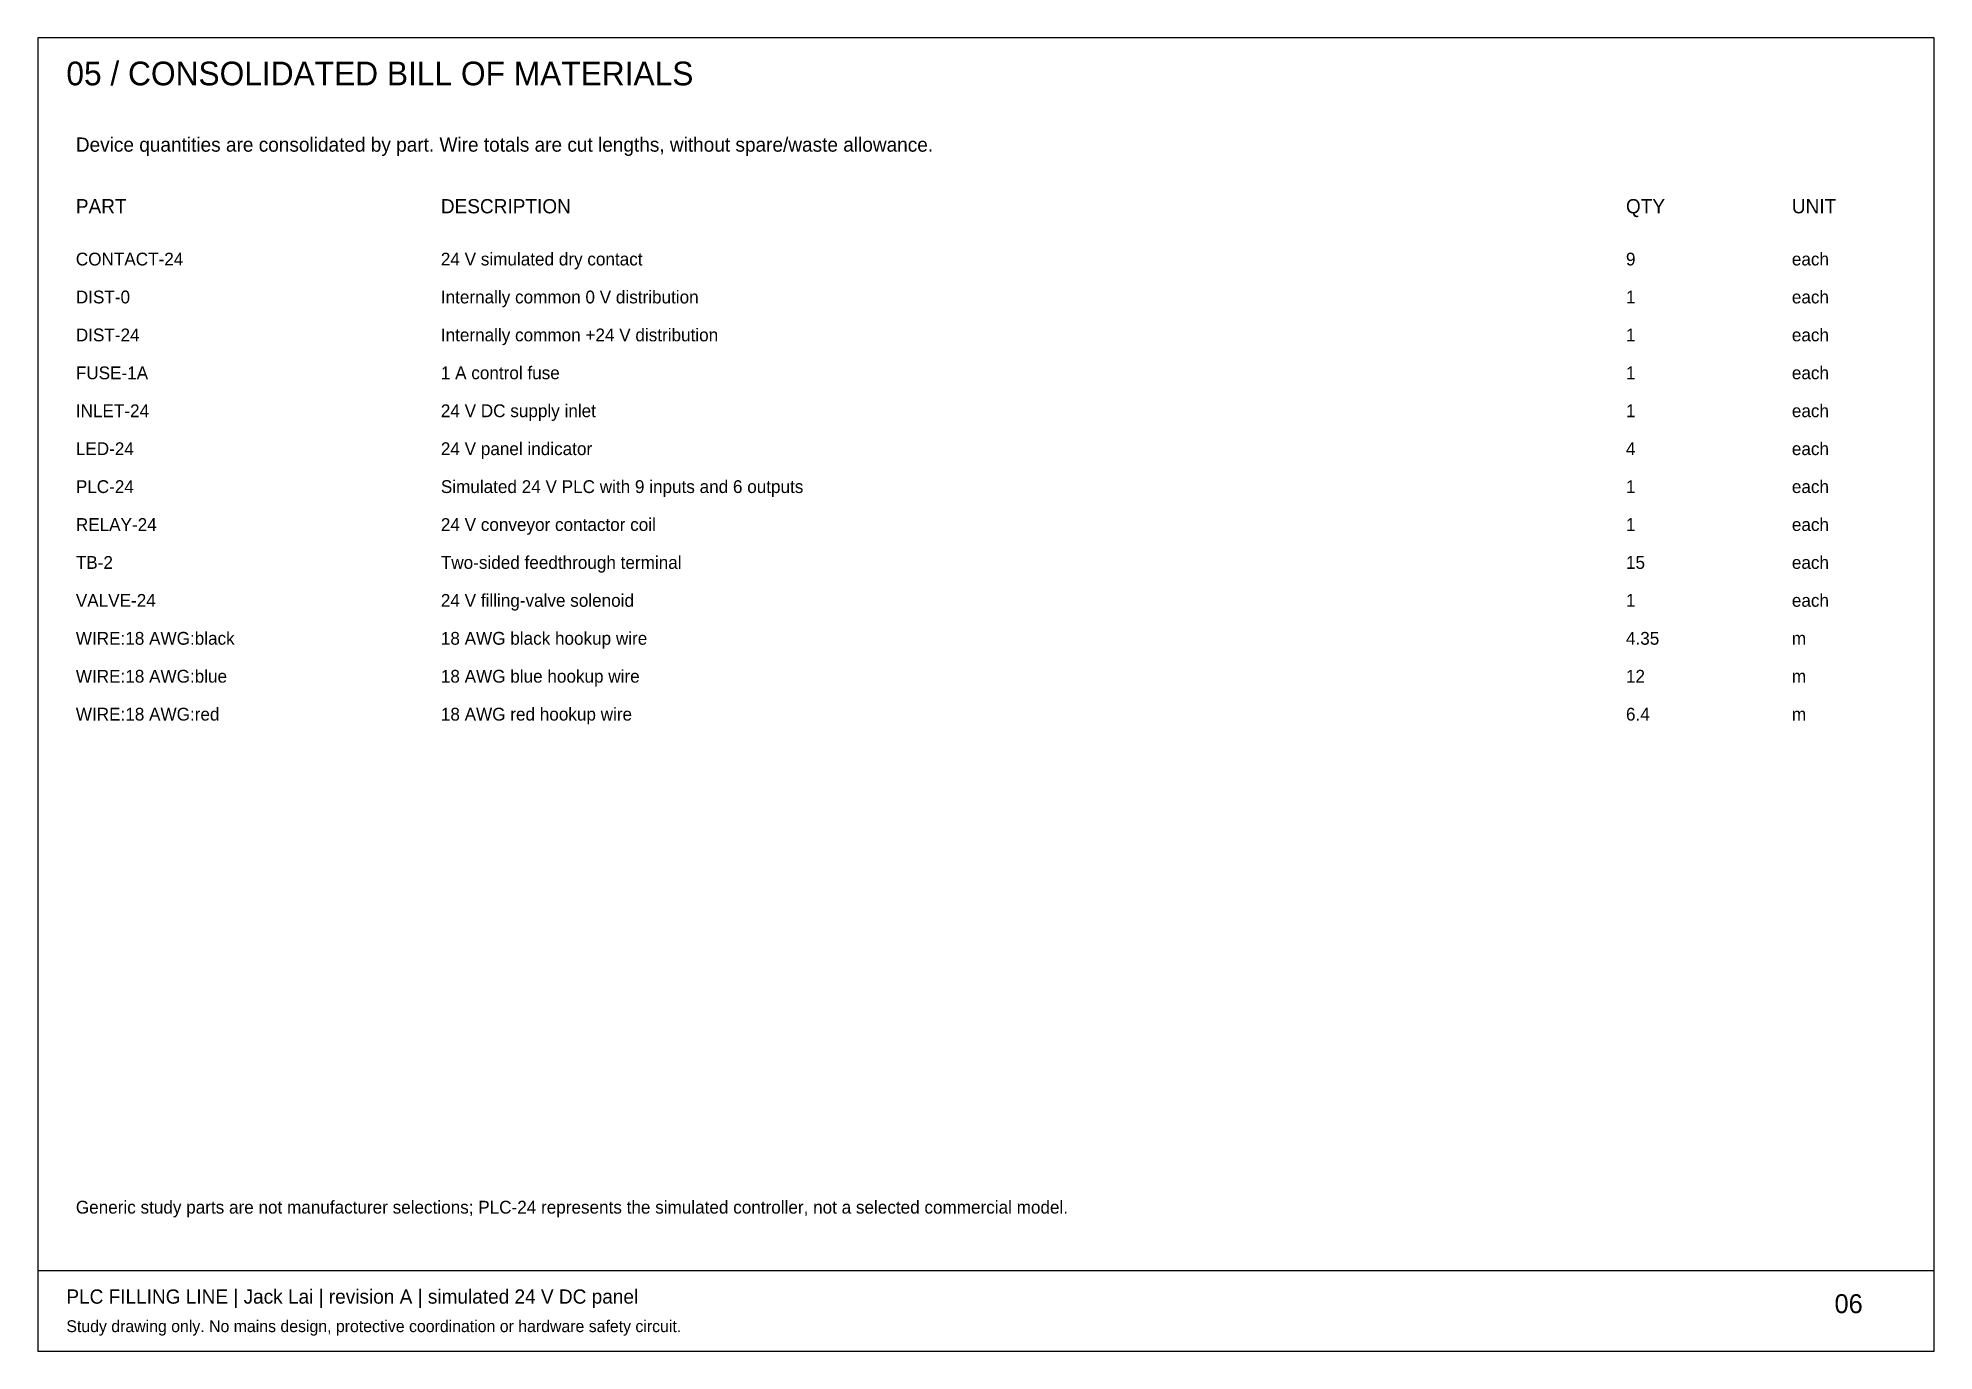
# Model space of a CAD drawing. Header units: millimetres. Extents: x 10 to 2610, y 10 to 287.
# Drawn here: x 2210 to 2610, y 10 to 287 of the extents above; entities that cross this region are included whole.
import ezdxf

# ---------------------------------------------------------------- set-up
doc = ezdxf.new("R2010")
doc.units = ezdxf.units.MM
doc.layers.add('SHEET_6', color=7, linetype='Continuous')

msp = doc.modelspace()

# ---------------------------------------------------------------- texts
at = {"layer": 'SHEET_6'}
for s, height, p in [('05 / CONSOLIDATED BILL OF MATERIALS', 5, (2216, 277)), ('Device quantities are consolidated by part. Wire totals are cut lengths, without spare/waste allowance.', 3, (2218, 263)), ('PART', 3, (2218, 250)), ('DESCRIPTION', 3, (2295, 250)), ('QTY', 3, (2545, 250)), ('UNIT', 3, (2580, 250)), ('CONTACT-24', 2.7, (2218, 239)), ('24 V simulated dry contact', 2.7, (2295, 239)), ('9', 2.7, (2545, 239)), ('each', 2.7, (2580, 239)), ('DIST-0', 2.7, (2218, 231)), ('Internally common 0 V distribution', 2.7, (2295, 231)), ('1', 2.7, (2545, 231)), ('each', 2.7, (2580, 231)), ('DIST-24', 2.7, (2218, 223)), ('Internally common +24 V distribution', 2.7, (2295, 223)), ('1', 2.7, (2545, 223)), ('each', 2.7, (2580, 223)), ('FUSE-1A', 2.7, (2218, 215)), ('1 A control fuse', 2.7, (2295, 215)), ('1', 2.7, (2545, 215)), ('each', 2.7, (2580, 215)), ('INLET-24', 2.7, (2218, 207)), ('24 V DC supply inlet', 2.7, (2295, 207)), ('1', 2.7, (2545, 207)), ('each', 2.7, (2580, 207)), ('LED-24', 2.7, (2218, 199)), ('24 V panel indicator', 2.7, (2295, 199)), ('4', 2.7, (2545, 199)), ('each', 2.7, (2580, 199)), ('PLC-24', 2.7, (2218, 191)), ('Simulated 24 V PLC with 9 inputs and 6 outputs', 2.7, (2295, 191)), ('1', 2.7, (2545, 191)), ('each', 2.7, (2580, 191)), ('RELAY-24', 2.7, (2218, 183)), ('24 V conveyor contactor coil', 2.7, (2295, 183)), ('1', 2.7, (2545, 183)), ('each', 2.7, (2580, 183)), ('TB-2', 2.7, (2218, 175)), ('Two-sided feedthrough terminal', 2.7, (2295, 175)), ('15', 2.7, (2545, 175)), ('each', 2.7, (2580, 175)), ('VALVE-24', 2.7, (2218, 167)), ('24 V filling-valve solenoid', 2.7, (2295, 167)), ('1', 2.7, (2545, 167)), ('each', 2.7, (2580, 167)), ('WIRE:18 AWG:black', 2.7, (2218, 159)), ('18 AWG black hookup wire', 2.7, (2295, 159)), ('4.35', 2.7, (2545, 159)), ('m', 2.7, (2580, 159)), ('WIRE:18 AWG:blue', 2.7, (2218, 151)), ('18 AWG blue hookup wire', 2.7, (2295, 151)), ('12', 2.7, (2545, 151)), ('m', 2.7, (2580, 151)), ('WIRE:18 AWG:red', 2.7, (2218, 143)), ('18 AWG red hookup wire', 2.7, (2295, 143)), ('6.4', 2.7, (2545, 143)), ('m', 2.7, (2580, 143)), ('Generic study parts are not manufacturer selections; PLC-24 represents the simulated controller, not a selected commercial model.', 2.7, (2218, 39)), ('PLC FILLING LINE | Jack Lai | revision A | simulated 24 V DC panel', 3, (2216, 20)), ('06', 4, (2589, 18)), ('Study drawing only. No mains design, protective coordination or hardware safety circuit.', 2.5, (2216, 14))]:
    msp.add_text(s, height=height, dxfattribs=at).set_placement(p)

# ---------------------------------------------------------------- linework, layer by layer
at = {"layer": 'SHEET_6'}
msp.add_line((2210, 27), (2610, 27), dxfattribs=at)
msp.add_lwpolyline([(2210, 10), (2610, 10), (2610, 287), (2210, 287)], close=True, dxfattribs=at)

msp.set_redraw_order([(e.dxf.handle, doc.entitydb.next_handle()) for e in msp.query("TEXT MTEXT ATTDEF DIMENSION ARC_DIMENSION")])  # texts and dimensions are drawn at this point

doc.saveas('drawing.dxf')
